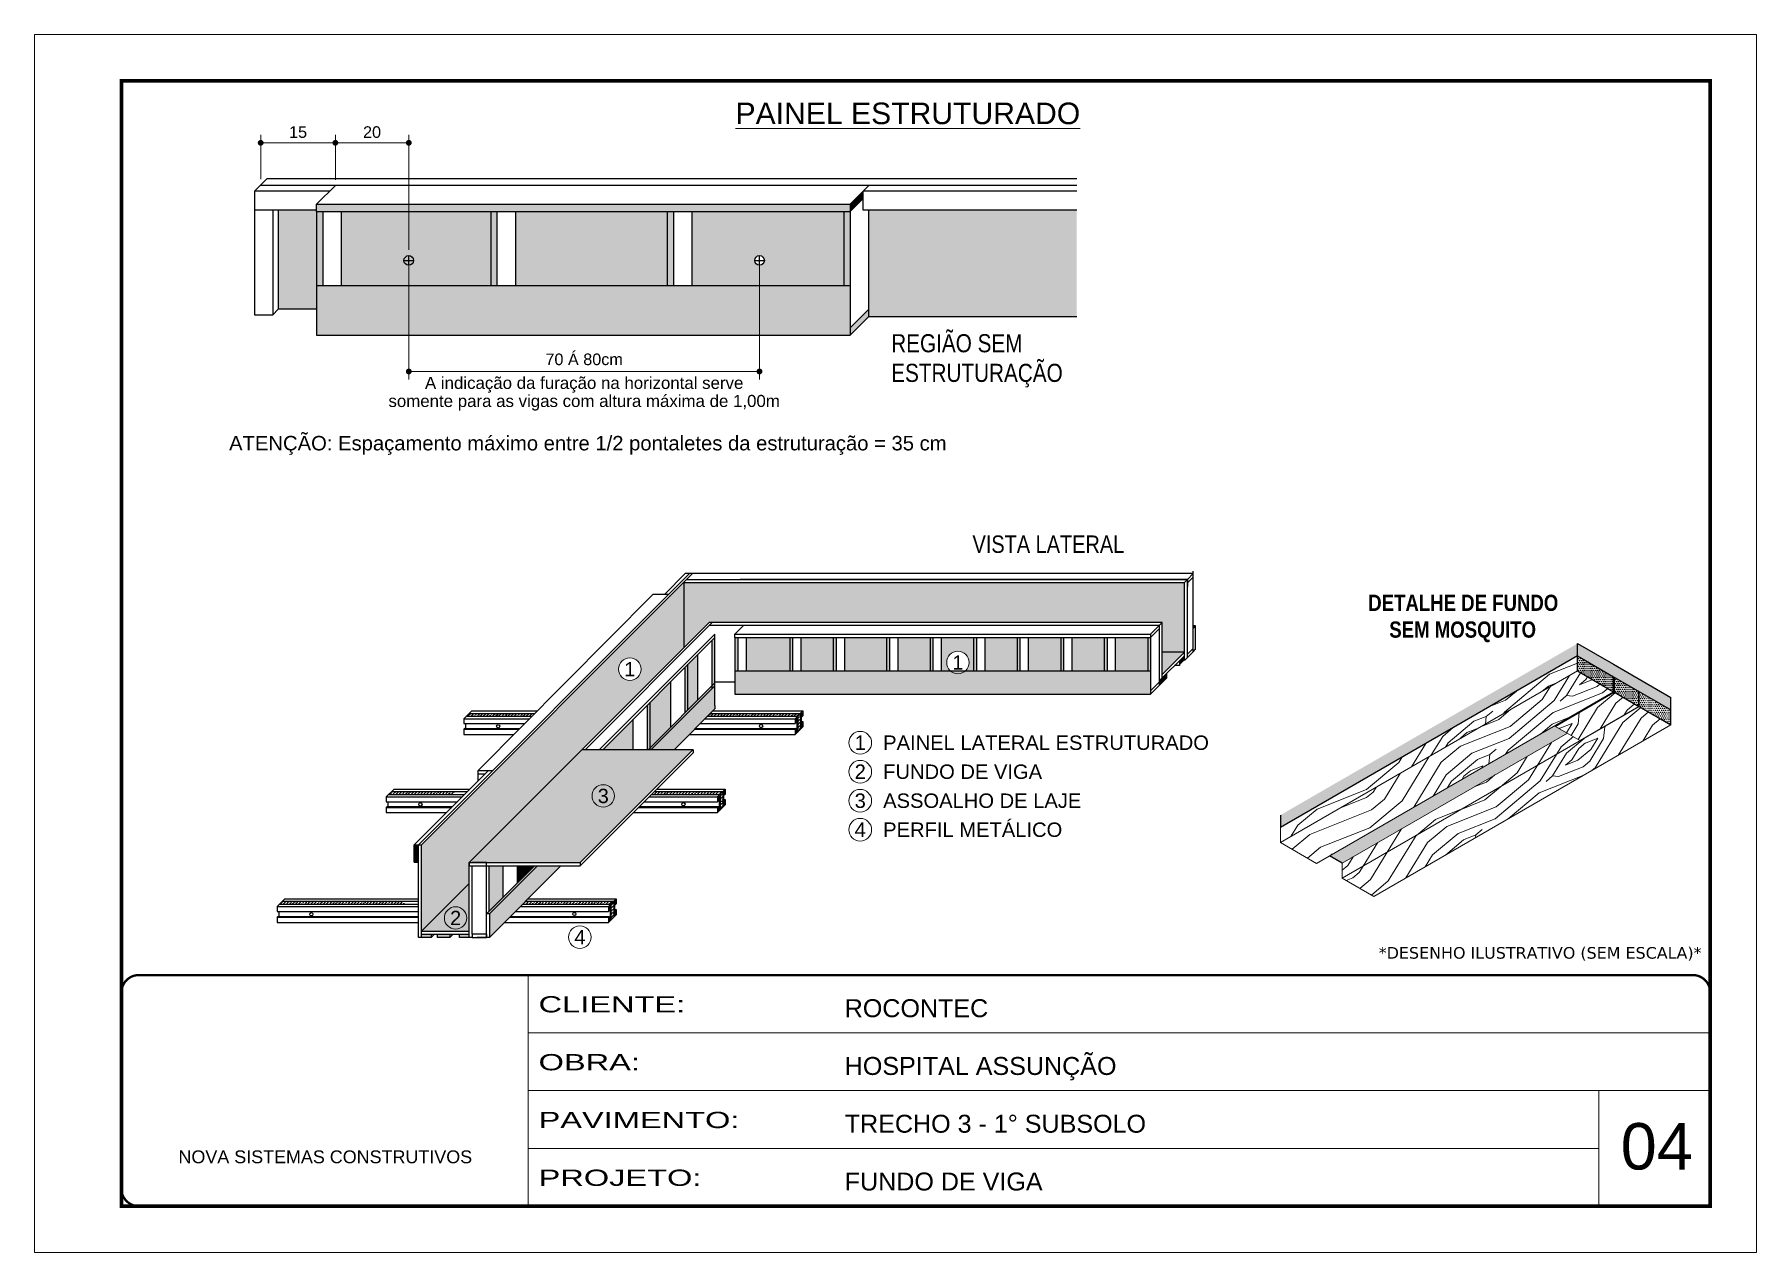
# Model space of a CAD drawing. Extents: x 2815 to 9069, y 548 to 5044.
# Drawn here: x 7570 to 9055, y 3994 to 5044 of the extents above; entities that cross this region are included whole.
import ezdxf
from ezdxf.enums import TextEntityAlignment as Align

# ---------------------------------------------------------------- set-up
doc = ezdxf.new("R2010")
doc.units = 0
doc.linetypes.add('CONTINUO', pattern=[0])
doc.linetypes.add('DASHED', pattern=[0.75, 0.5, -0.25])
for name, color, linetype, lineweight in [('CARIMBO', 255, 'Continuous', 9), ('Demarcação 1', 251, 'Continuous', 9), ('Folhas', 255, 'Continuous', 9), ('fundo', 100, 'Continuous', 9), ('Madeira', 126, 'Continuous', 18), ('SARRAFO DE PRESSAO', 251, 'DASHED', 9)]:
    doc.layers.add(name, color=color, linetype=linetype, lineweight=lineweight)
for name, color, linetype in [('COTA', 241, 'Continuous'), ('HACHURA MADEIRAS', 1, 'Continuous'), ('material do compensado', 7, 'Continuous'), ('texto', 7, 'Continuous')]:
    doc.layers.add(name, color=color, linetype=linetype)
doc.layers.add('Demarcação 2', color=7, linetype='Continuous', lineweight=9, true_color=0xe0e0e0)
doc.styles.add('ARIAL', font='arial.ttf')
doc.styles.add('CESAR1', font='arial.ttf', dxfattribs={"oblique": 15})
doc.styles.add('ROMANC', font='techb___.ttf', dxfattribs={"height": 2.5})
doc.styles.get("Standard").update_dxf_attribs({"font": 'arial.ttf'})
doc.styles.add('stylellllll', font='verdana.ttf', dxfattribs={"height": 2})
doc.styles.add('Tecnologia', font='')
doc.styles.add('texto', font='ARIALN.TTF')
doc.styles.get('Tecnologia').set_extended_font_data('Forgotten Futurist')
doc.dimstyles.new('1x', dxfattribs={"dimtxt": 10, "dimasz": 5, "dimexe": 7, "dimexo": 5, "dimgap": 4, "dimtad": 1, "dimdec": 1, "dimdsep": 46, "dimtxsty": 'Standard', "dimblk": 'DOT', "dimcen": 0.09, "dimclrd": 4, "dimclre": 4, "dimclrt": 2, "dimadec": 0, "dimazin": 2, "dimtfac": 1, "dimtdec": 1, "dimtmove": 0, "dimatfit": 3, "dimldrblk": 'DOT', "dimfxl": 1, "dimtolj": 1, "dimtzin": 0, "dimlwd": 9, "dimlwe": 9, "dimarcsym": 0})
pattern_1 = [(45, (5362.9945, 52682.7973), (0.99436891, 3.64601934), [4.6875, -0.9375, 0, -0.9375])]
pattern_2 = [(355, (-40763.68, 1645.95), (111.07494, 93.20294), [5.12645, -97.40264]), (85, (-40719.7, 1678.12), (-93.20294, 111.07494), [10.2529, -92.27619]), (40, (-40741.02, 1669.7), (8.936, 102.13894), [7.24881, -21.74642, 7.24881, -14.497615, 50.751904, -43.50449]), (40, (-40769.234, 1641.29), (8.936, 102.13894), [7.24983, -14.49967, 7.24983, -115.99871]), (40, (-40732.59, 1648.38), (8.936, 102.13894), [7.24983, -137.7482]), (40, (-40722.825, 1642.376), (8.936, 102.13894), [7.24983, -137.7482]), (40, (-40737.25, 1653.93), (8.936, 102.13894), [7.24983, -137.7482]), (40, (-40741.91, 1659.484), (8.936, 102.13894), [14.49967, -130.49838]), (40, (-40709.675, 1733.854), (8.936, 102.13894), [14.49967, -130.49838]), (40, (-40751.68, 1665.485), (8.936, 102.13894), [28.99933, -115.99871]), (40, (-40756.34, 1671.04), (8.936, 102.13894), [28.99933, -115.99871]), (40, (-40687.27, 1695.87), (8.936, 102.13894), [28.99933, -115.99871]), (40, (-40760.55, 1681.7), (8.936, 102.13894), [21.7497, -123.24834]), (40, (-40779.64, 1698.81), (8.936, 102.13894), [21.7497, -123.24834]), (40, (-40770.32, 1687.7), (8.936, 102.13894), [21.7497, -123.24834]), (40, (-40701.25, 1712.53), (8.936, 102.13894), [36.24951, -108.74853]), (40, (-40711.016, 1718.53), (8.936, 102.13894), [36.24951, -108.74853]), (40, (-40703.036, 1692.105), (8.936, 102.13894), [50.74931, -94.24873]), (21.56505, (-40752.573, 1655.27), (102.138945, -8.936), [11.4631, -217.79893]), (21.56505, (-40729.464, 1684.125), (102.138945, -8.936), [11.4631, -217.79893]), (21.56505, (-40735.465, 1674.36), (102.138945, -8.936), [11.4631, -217.79893]), (21.56505, (-40758.573, 1645.504), (102.138945, -8.936), [22.9262, -206.33583]), (21.56505, (-40734.124, 1689.68), (102.138945, -8.936), [34.3893, -194.87273]), (21.56505, (-40743.89, 1695.68), (102.138945, -8.936), [45.8524, -183.40963]), (21.56505, (-40753.66, 1701.68), (102.138945, -8.936), [45.8524, -183.40963]), (21.56505, (-40766.3, 1733.66), (102.138945, -8.936), [45.8524, -183.40963]), (21.56505, (-40767.19, 1723.45), (102.138945, -8.936), [57.3155, -171.94653]), (21.56505, (-40762.98, 1712.788), (102.138945, -8.936), [57.3155, -171.94653]), (58.43495, (-40730.804, 1668.804), (8.936, 102.138945), [11.4631, -217.79893]), (58.43495, (-40747.02, 1659.93), (8.936, 102.138945), [11.4631, -217.79893]), (58.43495, (-40763.68, 1645.95), (8.936, 102.138945), [22.9262, -206.33583]), (58.43495, (-40731.7, 1658.59), (8.936, 102.138945), [22.9262, -206.33583]), (58.43495, (-40774.34, 1641.737), (8.936, 102.138945), [34.3893, -194.87273]), (58.43495, (-40784.555, 1642.63), (8.936, 102.138945), [45.8524, -183.40963]), (58.43495, (-40692.183, 1639.695), (8.936, 102.138945), [45.8524, -183.40963]), (58.43495, (-40727.04, 1653.037), (8.936, 102.138945), [45.8524, -183.40963]), (58.43495, (-40707.504, 1641.036), (8.936, 102.138945), [57.3155, -171.94653]), (58.43495, (-40717.27, 1647.036), (8.936, 102.138945), [57.3155, -171.94653])]
pattern_3 = [(0, (-29871.163, -6108.001), (0.82275303, 1.645506056), [0, -1.645506056])]

msp = doc.modelspace()

# ---------------------------------------------------------------- texts
at = {"style": 'stylellllll'}
msp.add_text('*DESENHO ILUSTRATIVO (SEM ESCALA)*', height=10, dxfattribs=at).set_placement((9008.07, 4246.84), align=Align.RIGHT)
at = {"layer": 'CARIMBO', "linetype": 'Continuous', "ltscale": 2, "style": 'ARIAL'}
msp.add_text('%%UPAINEL ESTRUTURADO', height=18.59, dxfattribs=at).set_placement((8323.65, 4966.18), align=Align.CENTER)
at = {"layer": 'CARIMBO', "linetype": 'Continuous', "ltscale": 2, "style": 'texto'}
for s, height, p in [('REGIÃO SEM', 15.6, (8309.31, 4769.55)), ('ESTRUTURAÇÃO', 15.6, (8309.31, 4743.99)), ('VISTA LATERAL', 15, (8379.41, 4596.62))]:
    msp.add_text(s, height=height, dxfattribs=at).set_placement(p)
at = {"layer": 'CARIMBO', "color": 2, "style": 'ARIAL'}
for s, height, p in [('A indicação da furação na horizontal serve', 10.4, (8044.51, 4743.17)), ('somente para as vigas com altura máxima de 1,00m', 10.4, (8044.51, 4727.57)), ('ATENÇÃO: Espaçamento máximo entre 1/2 pontaletes da estruturação = 35 cm  ', 12.48, (8052.53, 4691.2))]:
    msp.add_text(s, height=height, dxfattribs=at).set_placement(p, align=Align.MIDDLE_CENTER)
at = {"layer": 'CARIMBO', "style": 'ARIAL'}
for s, height, p in [('1', 12.32, (8083.86, 4496.43)), ('1', 12.32, (8366.8, 4502.1)), ('1', 12.44, (8282.59, 4433)), ('2', 12.44, (8282.59, 4408)), ('3', 12.32, (8061, 4387.11)), ('3', 12.44, (8282.59, 4383)), ('4', 12.44, (8282.59, 4358)), ('2', 12.32, (7933.67, 4281.9)), ('4', 12.32, (8040.82, 4265.34))]:
    msp.add_text(s, height=height, dxfattribs=at).set_placement(p, align=Align.MIDDLE_CENTER)
at = {"layer": 'CARIMBO', "style": 'CESAR1'}
for s, p in [('PAINEL LATERAL ESTRUTURADO', (8302.36, 4433)), ('FUNDO DE VIGA', (8302.36, 4408)), ('ASSOALHO DE LAJE', (8302.36, 4383)), ('PERFIL METÁLICO', (8302.36, 4358))]:
    msp.add_text(s, height=12.436, dxfattribs=at).set_placement(p, align=Align.MIDDLE_LEFT)
at = {"layer": 'CARIMBO', "style": 'ARIAL'}
msp.add_text('04', height=40, dxfattribs=at).set_placement((8938.35, 4065.08))
at = {"layer": 'texto', "style": 'ROMANC'}
for s, p in [('DETALHE DE FUNDO ', (8804.8, 4553.58)), ('SEM MOSQUITO', (8802.06, 4530.53))]:
    msp.add_text(s, height=14, dxfattribs=at).set_placement(p, align=Align.MIDDLE_CENTER)

# ---------------------------------------------------------------- blocks, each defined once
blk = doc.blocks.new('9999999999')
at = {"color": 30, "linetype": 'CONTINUO'}
for p, q in [((98564.6, 34230.2), (98564.6, 34429.4)), ((98564.6, 34379.6), (99584, 34379.6)), ((98564.6, 34329.8), (99488, 34329.8)), ((99584, 34329.8), (99488, 34329.8)), ((99488, 34329.8), (99488, 34230.2)), ((98564.6, 34280), (99488, 34280))]:
    blk.add_line(p, q, dxfattribs=at)
at = {"color": 30, "linetype": 'CONTINUO', "const_width": 2}
blk.add_lwpolyline([(99584, 34230.2), (99584, 34414.4, 0.414214), (99569, 34429.4), (98229, 34429.4, 0.414214), (98214, 34414.4), (98214, 34245.2, 0.414214), (98229, 34230.2), (99584, 34230.2)], format="xyb", dxfattribs=at)
at = {"layer": 'Folhas'}
blk.add_lwpolyline([(98139, 34190.2), (99624, 34190.2), (99624, 35240.2), (98139, 35240.2)], close=True, dxfattribs=at)
at = {"layer": 'Folhas', "color": 30, "const_width": 3}
blk.add_lwpolyline([(98214, 34230.2), (99584, 34230.2), (99584, 35200.2), (98214, 35200.2)], close=True, dxfattribs=at)
at = {"color": 7, "linetype": 'Continuous', "ltscale": 5, "style": 'ARIAL'}
for s, height, p in [('ROCONTEC', 15.48, (98837.7, 34393.1)), ('HOSPITAL ASSUNÇÃO', 15.483, (98837.7, 34343.3)), ('TRECHO 3 - 1° SUBSOLO', 15.483, (98837.7, 34293.5)), ('NOVA SISTEMAS CONSTRUTIVOS', 11.059, (98263.2, 34267.2)), ('FUNDO DE VIGA', 15.483, (98837.7, 34243.7))]:
    blk.add_text(s, height=height, dxfattribs=at).set_placement(p)
at = {"layer": 'Folhas', "color": 7, "style": 'Tecnologia', "width": 1.5}
for s, p in [('CLIENTE:', (98573.7, 34397.2)), ('OBRA:', (98573.7, 34347.3)), ('PAVIMENTO:', (98573.7, 34297.5)), ('PROJETO:', (98573.7, 34247.7))]:
    blk.add_text(s, height=14, dxfattribs=at).set_placement(p)
blk = doc.blocks.new('_Dot')
at = {"color": 0, "linetype": 'ByBlock', "lineweight": -2}
blk.add_line((-0.5, 0), (-1, 0), dxfattribs=at)
at = {"color": 0, "linetype": 'ByBlock', "const_width": 0.5}
blk.add_lwpolyline([(-0.25, 0, 1), (0.25, 0, 1)], format="xyb", close=True, dxfattribs=at)
blk = doc.blocks.new('*D156')
at = {"layer": 'COTA', "color": 4, "lineweight": 9, "transparency": 16777216}
for p, q in [((7765.6, 4918.7), (7765.6, 4957.1)), ((7770.6, 4950.1), (7825, 4950.1)), ((7830, 4918.3), (7830, 4957.1))]:
    blk.add_line(p, q, dxfattribs=at)
at = {"layer": 'Defpoints', "color": 0, "transparency": 16777216}
for p in [(7830, 4950.1), (7765.6, 4913.7), (7830, 4913.3)]:
    blk.add_point(p, dxfattribs=at)
at = {"layer": 'COTA', "color": 4, "lineweight": 9, "transparency": 16777216, "xscale": 5, "yscale": 5, "zscale": 5, "rotation": 180}
blk.add_blockref('_Dot', (7765.6, 4950.1), dxfattribs=at)
at = {"layer": 'COTA', "color": 4, "lineweight": 9, "transparency": 16777216, "xscale": 5, "yscale": 5, "zscale": 5}
blk.add_blockref('_Dot', (7830, 4950.1), dxfattribs=at)
at = {"layer": 'COTA', "color": 2, "transparency": 16777216, "insert": (7797.8, 4959.3), "char_height": 10, "attachment_point": 5}
blk.add_mtext('\\A1;15', dxfattribs=at)
blk = doc.blocks.new('*D157')
at = {"layer": 'COTA', "color": 4, "lineweight": 9, "transparency": 16777216}
for p, q in [((7830, 4918.3), (7830, 4957.1)), ((7835, 4950.1), (7888.3, 4950.1)), ((7893.3, 4857.9), (7893.3, 4957.1))]:
    blk.add_line(p, q, dxfattribs=at)
at = {"layer": 'Defpoints', "color": 0, "transparency": 16777216}
for p in [(7893.3, 4950.1), (7830, 4913.3), (7893.3, 4852.9)]:
    blk.add_point(p, dxfattribs=at)
at = {"layer": 'COTA', "color": 4, "lineweight": 9, "transparency": 16777216, "xscale": 5, "yscale": 5, "zscale": 5, "rotation": 180}
blk.add_blockref('_Dot', (7830, 4950.1), dxfattribs=at)
at = {"layer": 'COTA', "color": 4, "lineweight": 9, "transparency": 16777216, "xscale": 5, "yscale": 5, "zscale": 5}
blk.add_blockref('_Dot', (7893.3, 4950.1), dxfattribs=at)
at = {"layer": 'COTA', "color": 2, "transparency": 16777216, "insert": (7861.6, 4959.3), "char_height": 10, "attachment_point": 5}
blk.add_mtext('\\A1;20', dxfattribs=at)
blk = doc.blocks.new('*D158')
at = {"layer": 'COTA', "color": 4, "lineweight": 9, "transparency": 16777216}
for p, q in [((7893.3, 4847.9), (7893.3, 4746)), ((8195.7, 4847.9), (8195.7, 4746)), ((7898.3, 4753), (8190.7, 4753))]:
    blk.add_line(p, q, dxfattribs=at)
at = {"layer": 'Defpoints', "color": 0, "transparency": 16777216}
for p in [(7893.3, 4852.9), (8195.7, 4852.9), (8195.7, 4753)]:
    blk.add_point(p, dxfattribs=at)
at = {"layer": 'COTA', "color": 4, "lineweight": 9, "transparency": 16777216, "xscale": 5, "yscale": 5, "zscale": 5, "rotation": 180}
blk.add_blockref('_Dot', (7893.3, 4753), dxfattribs=at)
at = {"layer": 'COTA', "color": 4, "lineweight": 9, "transparency": 16777216, "xscale": 5, "yscale": 5, "zscale": 5}
blk.add_blockref('_Dot', (8195.7, 4753), dxfattribs=at)
at = {"layer": 'COTA', "color": 2, "transparency": 16777216, "insert": (8044.5, 4763.4), "char_height": 10, "attachment_point": 5}
blk.add_mtext('\\A1;70 Á 80cm', dxfattribs=at)

# ---------------------------------------------------------------- dimensions: what is measured, and where the dimension line sits
at = {"layer": 'COTA'}
for base, p1, p2, text, picture, middle in [((7830, 4950.14), (7765.57, 4913.72), (7830, 4913.34), '15', '*D156', (7797.79, 4959.25)), ((7893.28, 4950.14), (7830, 4913.34), (7893.28, 4852.88), '20', '*D157', (7861.64, 4959.25)), ((8195.74, 4753.04), (7893.28, 4852.88), (8195.74, 4852.87), '70 Á 80cm', '*D158', (8044.51, 4763.39))]:
    dim = msp.add_linear_dim(base=base, p1=p1, p2=p2, text=text, dimstyle='1x', dxfattribs=at)
    dim.commit()
    dim.dimension.update_dxf_attribs({"geometry": picture, "text_midpoint": middle})

# ---------------------------------------------------------------- hatches: boundary and pattern name
for points in [[(8285.18, 4902.13), (8285.18, 4908.5), (8273.83, 4897.25), (8273.83, 4890.87)], [(8116.23, 4827.16), (8121.56, 4827.16), (8121.56, 4890.87), (8116.23, 4890.87)], [(8562.09, 4503.81), (8562.09, 4508.01), (8557.86, 4503.81), (8557.86, 4499.62)], [(8546.92, 4492.97), (8540.94, 4487.03), (8540.94, 4482.84), (8546.92, 4488.77)], [(7901.7, 4344.99), (7898.03, 4344.99), (7898.03, 4330.13), (7901.7, 4330.13)]]:
    msp.add_hatch(color=256).paths.add_polyline_path(points)
at = {"linetype": 'ByBlock', "ltscale": 2}
for points in [[(7813.67, 4827.16), (7818.99, 4827.16), (7818.99, 4890.76), (7813.67, 4890.76)], [(8273.83, 4897.25), (7813.78, 4897.25), (7813.78, 4890.87), (8273.83, 4890.87)], [(7963.85, 4827.16), (7969.17, 4827.16), (7969.17, 4890.76), (7963.85, 4890.76)], [(8571.72, 4533.61), (8569.7, 4533.61), (8569.7, 4531.37)], [(8154.8, 4479.67), (8157.15, 4482.02), (8157.15, 4523.46), (8154.8, 4521.11)], [(8174.45, 4494.9), (8176.89, 4494.9), (8176.89, 4523.62), (8174.45, 4523.62)], [(8221.73, 4494.9), (8224.16, 4494.9), (8224.16, 4523.62), (8221.73, 4523.62)], [(8259.26, 4494.9), (8261.7, 4494.9), (8261.7, 4523.62), (8259.26, 4523.62)], [(8305.19, 4494.9), (8307.63, 4494.9), (8307.63, 4523.62), (8305.19, 4523.62)], [(8342.73, 4494.9), (8345.16, 4494.9), (8345.16, 4523.62), (8342.73, 4523.62)], [(8380.26, 4494.9), (8382.7, 4494.9), (8382.7, 4523.62), (8380.26, 4523.62)], [(8417.79, 4494.9), (8420.23, 4494.9), (8420.23, 4523.62), (8417.79, 4523.62)], [(8455.33, 4494.9), (8457.76, 4494.9), (8457.76, 4523.62), (8455.33, 4523.62)], [(8492.86, 4494.9), (8495.3, 4494.9), (8495.3, 4523.62), (8492.86, 4523.62)], [(8530.39, 4494.9), (8532.83, 4494.9), (8532.83, 4523.62), (8530.39, 4523.62)], [(8131.46, 4458.8), (8133.81, 4461.16), (8133.81, 4500.45), (8131.46, 4498.1)], [(8154.91, 4479.77), (8154.91, 4482.25), (8101.51, 4428.85), (8101.51, 4426.97), (8102.1, 4426.97)], [(8101.4, 4467.71), (8099.05, 4465.36), (8099.05, 4426.86), (8101.4, 4426.86)], [(8004.24, 4326.84), (8001.67, 4326.84), (7960.22, 4285.38), (7962.78, 4285.38)], [(7987.03, 4312.19), (7989.38, 4314.55), (7989.38, 4326.73), (7987.03, 4326.73)]]:
    msp.add_hatch(color=256, dxfattribs=at).paths.add_polyline_path(points)
h = msp.add_hatch(color=256)
h.paths.add_polyline_path([(8273.83, 4790.62), (8273.83, 4784.24), (8290.06, 4800.33), (8290.06, 4806.71)])
h.paths.add_polyline_path([(8268.51, 4827.16), (8273.83, 4827.16), (8273.83, 4890.87), (8268.51, 4890.87)])
at = {"linetype": 'Continuous', "ltscale": 1.5}
h = msp.add_hatch(dxfattribs=at)
h.set_pattern_fill('ANSI36', color=256, scale=15, style=0)
h.set_pattern_definition(pattern_1)
h.paths.add_polyline_path([(7945.46, 4458.29), (7942.96, 4455.78), (7999.52, 4455.78), (8002.01, 4458.29)])
h = msp.add_hatch(dxfattribs=at)
h.set_pattern_fill('ANSI36', color=256, scale=15, style=0)
h.set_pattern_definition(pattern_1)
h.paths.add_polyline_path([(8231.15, 4458.29), (8153.42, 4458.29), (8150.91, 4455.78), (8228.65, 4455.78)])
h.paths.add_polyline_path([(8231.15, 4458.29), (8228.65, 4455.78), (8228.65, 4442.17), (8231.15, 4444.67)])
h = msp.add_hatch(dxfattribs=at)
h.set_pattern_fill('ANSI36', color=256, scale=15, style=0)
h.set_pattern_definition(pattern_1)
h.paths.add_polyline_path([(7878.48, 4390.92), (7875.98, 4388.41), (7932.54, 4388.41), (7935.03, 4390.92)])
h = msp.add_hatch(dxfattribs=at)
h.set_pattern_fill('ANSI36', color=256, scale=15, style=0)
h.set_pattern_definition(pattern_1)
h.paths.add_polyline_path([(8164.17, 4390.92), (8161.67, 4388.41), (8161.67, 4374.8), (8164.17, 4377.3)])
h.paths.add_polyline_path([(8105.17, 4390.92), (8102.66, 4388.41), (8161.67, 4388.41), (8164.17, 4390.92)])
h = msp.add_hatch(dxfattribs=at)
h.set_pattern_fill('ANSI36', color=256, scale=15, style=0)
h.set_pattern_definition(pattern_1)
h.paths.add_polyline_path([(7784.41, 4296.29), (7781.9, 4293.79), (7889.38, 4293.79), (7889.38, 4296.29)])
h = msp.add_hatch(dxfattribs=at)
h.set_pattern_fill('ANSI36', color=256, scale=15, style=0)
h.set_pattern_definition(pattern_1)
h.paths.add_polyline_path([(8070.1, 4296.29), (8067.59, 4293.79), (8067.59, 4280.18), (8070.1, 4282.68)])
h.paths.add_polyline_path([(7994, 4296.29), (7991.49, 4293.79), (8067.59, 4293.79), (8070.1, 4296.29)])
at = {"linetype": 'ByBlock', "ltscale": 2}
h = msp.add_hatch(color=256, dxfattribs=at)
h.paths.add_polyline_path([(7912.48, 4268), (7904.26, 4268), (7904.26, 4265.08), (7912.48, 4265.08)])
h.paths.add_polyline_path([(7928.78, 4268), (7917.99, 4268), (7917.99, 4265.08), (7928.78, 4265.08)])
h.paths.add_polyline_path([(7945.33, 4268), (7937.11, 4268), (7937.11, 4265.08), (7945.33, 4265.08)])
at = {"layer": 'Demarcação 1'}
h = msp.add_hatch(color=256, dxfattribs=at)
h.paths.add_polyline_path([(7923.99, 4281.9, 1), (7943.35, 4281.9, 1)], flags=17)
h.paths.add_polyline_path([(7945.33, 4329.6), (8130.37, 4514.64), (8130.37, 4571.11), (8130.37, 4571.11), (7904.26, 4345), (7904.26, 4270.57), (7945.33, 4311.63)])
h.paths.add_polyline_path([(8074.19, 4496.43, -1), (8093.54, 4496.43, -1)], flags=16)
h.paths.add_polyline_path([(7925.79, 4272.65), (7941.55, 4272.65), (7941.55, 4291.2), (7925.79, 4291.2)], flags=24)
h.paths.add_polyline_path([(8075.99, 4487.18), (8091.74, 4487.18), (8091.74, 4505.74), (8075.99, 4505.74)], flags=24)
for points in [[(8130.37, 4514.64), (8152.31, 4536.58), (8542.87, 4536.58), (8542.87, 4510.95), (8562.09, 4510.95), (8562.09, 4571.11), (8130.37, 4571.11)], [(8542.87, 4510.95), (8542.87, 4491.9), (8562.09, 4510.95)]]:
    msp.add_hatch(color=256, dxfattribs=at).paths.add_polyline_path(points)
h = msp.add_hatch(color=256, dxfattribs=at)
h.paths.add_polyline_path([(7904.26, 4270.57), (7945.33, 4270.57), (7945.33, 4311.63)])
h.paths.add_polyline_path([(7923.99, 4281.9, -1), (7943.35, 4281.9, -1)], flags=16)
h.paths.add_polyline_path([(7925.79, 4272.65), (7941.55, 4272.65), (7941.55, 4291.2), (7925.79, 4291.2)], flags=24)
at = {"layer": 'Demarcação 2'}
for points in [[(7813.78, 4890.87), (7813.78, 4890.87), (7813.78, 4890.87), (7813.78, 4891.93), (7780.78, 4891.93), (7780.78, 4806.71), (7813.78, 4806.71)], [(7835.33, 4827.16), (7963.96, 4827.16), (7963.96, 4890.87), (7835.33, 4890.87)], [(7985.51, 4827.16), (8116.23, 4827.16), (8116.23, 4890.87), (7985.51, 4890.87)], [(8290.06, 4891.93), (8290.06, 4800.33), (8469.34, 4800.33), (8469.34, 4891.93)], [(8273.83, 4827.16), (7813.78, 4827.16), (7813.78, 4790.62), (7813.78, 4784.24), (8273.83, 4784.24)], [(8184.42, 4494.9), (8221.83, 4494.9), (8221.83, 4523.72), (8184.42, 4523.72)], [(8231.7, 4494.9), (8259.37, 4494.9), (8259.37, 4523.72), (8231.7, 4523.72)], [(8269.23, 4494.9), (8305.3, 4494.9), (8305.3, 4523.72), (8269.23, 4523.72)], [(8315.17, 4494.9), (8342.83, 4494.9), (8342.83, 4523.72), (8315.17, 4523.72)], [(8390.23, 4494.9), (8417.9, 4494.9), (8417.9, 4523.72), (8390.23, 4523.72)], [(8427.77, 4494.9), (8455.43, 4494.9), (8455.43, 4523.72), (8427.77, 4523.72)], [(8465.3, 4494.9), (8492.97, 4494.9), (8492.97, 4523.72), (8465.3, 4523.72)], [(8502.83, 4494.9), (8530.5, 4494.9), (8530.5, 4523.72), (8502.83, 4523.72)], [(8133.92, 4461.26), (8142.59, 4469.93), (8142.59, 4508.89), (8133.92, 4500.23)], [(8101.51, 4428.85), (8119.25, 4446.59), (8119.25, 4485.55), (8101.51, 4467.82)], [(8532.94, 4494.9), (8373.27, 4494.9, -0.3830345), (8360.34, 4494.9), (8174.56, 4494.9), (8174.56, 4474.9), (8532.94, 4474.9)], [(8157.26, 4465.04), (8157.26, 4482.12), (8102.1, 4426.97), (8122.1, 4426.97), (8157.25, 4462.12)], [(8060.66, 4426.97), (8086.84, 4426.97), (8086.84, 4453.14)], [(7962.57, 4287.73), (7974.81, 4299.98), (7974.81, 4326.84), (7962.57, 4326.84)], [(8024.54, 4326.84), (8019.05, 4326.84), (8004.24, 4326.84), (7962.78, 4285.38), (7962.78, 4265.08)], [(7989.49, 4314.65), (8001.67, 4326.84), (7989.49, 4326.84)]]:
    msp.add_hatch(color=256, dxfattribs=at).paths.add_polyline_path(points)
h = msp.add_hatch(color=256, dxfattribs=at)
h.paths.add_polyline_path([(8191.56, 4848.69, -1), (8199.92, 4848.69, -1)], flags=16)
h.paths.add_polyline_path([(8137.78, 4827.16), (8268.51, 4827.16), (8268.51, 4890.87), (8137.78, 4890.87)])
h = msp.add_hatch(color=256, dxfattribs=at)
h.paths.add_polyline_path([(8376.48, 4502.1, -1), (8357.13, 4502.1, -1)], flags=16)
h.paths.add_polyline_path([(8358.93, 4492.85), (8374.68, 4492.85), (8374.68, 4511.41), (8358.93, 4511.41)], flags=24)
h.paths.add_polyline_path([(8352.7, 4494.9), (8380.37, 4494.9), (8380.37, 4523.72), (8352.7, 4523.72)])
h = msp.add_hatch(color=256, dxfattribs=at)
h.paths.add_polyline_path([(7945.33, 4329.6), (7947.9, 4329.6), (7960.22, 4329.6), (8040.97, 4329.6), (8138.33, 4426.97), (8042.69, 4426.97)])
h.paths.add_polyline_path([(8053.07, 4377.59), (8068.93, 4377.59), (8068.93, 4396.47), (8053.07, 4396.47)], flags=24)
at = {"layer": 'fundo'}
h = msp.add_hatch(color=252, dxfattribs=at)
h.dxf.hatch_style = 1
h.paths.add_polyline_path([(8644.98, 4370.62), (8644.98, 4359.96), (8901.13, 4507.85), (8901.13, 4518.51)])
h = msp.add_hatch(color=252, dxfattribs=at)
h.dxf.hatch_style = 1
h.paths.add_polyline_path([(8932.21, 4500.56), (8901.13, 4518.51), (8901.13, 4507.85), (8932.21, 4489.91), (8981.54, 4461.42), (8981.54, 4472.08)])
h = msp.add_hatch(color=252, dxfattribs=at)
h.dxf.hatch_style = 1
h.paths.add_polyline_path([(8892.5, 4441.11), (8882.13, 4447.1), (8882.13, 4447.97), (8687.34, 4335.51), (8698.26, 4329.21)])
at = {"layer": 'HACHURA MADEIRAS'}
h = msp.add_hatch(dxfattribs=at)
h.set_pattern_fill('DOTS', scale=1.036539)
h.set_pattern_definition(pattern_3)
h.paths.add_polyline_path([(8932.21, 4476.88), (8932.21, 4489.91), (8901.13, 4507.85), (8901.13, 4494.83)])
h = msp.add_hatch(dxfattribs=at)
h.set_pattern_fill('DOTS', scale=1.036539)
h.set_pattern_definition(pattern_3)
h.paths.add_polyline_path([(8932.96, 4489.47), (8932.96, 4476.45), (8954.1, 4464.24), (8954.1, 4477.26)])
h = msp.add_hatch(dxfattribs=at)
h.set_pattern_fill('DOTS', scale=1.036539)
h.set_pattern_definition(pattern_3)
h.paths.add_polyline_path([(8954.4, 4477.09), (8954.4, 4464.07), (8981.54, 4448.4), (8981.54, 4461.42)])
at = {"layer": 'Madeira'}
h = msp.add_hatch(dxfattribs=at)
h.set_pattern_fill('PATRON00077', color=256, scale=102.529099, angle=355, pattern_type=2)
h.set_pattern_definition(pattern_2)
h.paths.add_polyline_path([(8644.98, 4359.96), (8644.98, 4346.94), (8901.13, 4494.83), (8901.13, 4507.85)])
h = msp.add_hatch(dxfattribs=at)
h.set_pattern_fill('PATRON00077', color=256, scale=102.529099, angle=355, pattern_type=2)
h.set_pattern_definition([(355, (-9661.16, -67594.62), (111.07494, 93.20294), [5.12645, -97.40264]), (85, (-9617.18, -67562.44), (-93.20294, 111.07494), [10.25291, -92.27619]), (40, (-9638.5, -67570.87), (8.936, 102.138945), [7.248807, -21.74642, 7.248807, -14.497615, 50.751904, -43.504487]), (40, (-9666.716, -67599.28), (8.936, 102.138945), [7.24983, -14.499665, 7.24983, -115.99871]), (40, (-9630.074, -67592.19), (8.936, 102.138945), [7.24983, -137.74821]), (40, (-9620.31, -67598.194), (8.936, 102.138945), [7.24983, -137.74821]), (40, (-9634.734, -67586.64), (8.936, 102.138945), [7.24983, -137.74821]), (40, (-9639.394, -67581.086), (8.936, 102.138945), [14.49967, -130.49838]), (40, (-9607.16, -67506.715), (8.936, 102.138945), [14.49967, -130.49838]), (40, (-9649.16, -67575.085), (8.936, 102.138945), [28.99933, -115.99871]), (40, (-9653.82, -67569.53), (8.936, 102.138945), [28.99933, -115.99871]), (40, (-9584.75, -67544.7), (8.936, 102.138945), [28.99933, -115.99871]), (40, (-9658.035, -67558.87), (8.936, 102.138945), [21.7497, -123.24834]), (40, (-9677.12, -67541.76), (8.936, 102.138945), [21.7497, -123.24834]), (40, (-9667.8, -67552.87), (8.936, 102.138945), [21.7497, -123.24834]), (40, (-9598.73, -67528.04), (8.936, 102.138945), [36.24951, -108.74853]), (40, (-9608.5, -67522.036), (8.936, 102.138945), [36.24951, -108.74853]), (40, (-9600.52, -67548.465), (8.936, 102.138945), [50.74931, -94.24873]), (21.56505, (-9650.055, -67585.3), (102.138945, -8.936), [11.4631, -217.79893]), (21.56505, (-9626.946, -67556.444), (102.138945, -8.936), [11.4631, -217.79893]), (21.56505, (-9632.947, -67566.21), (102.138945, -8.936), [11.4631, -217.79893]), (21.56505, (-9656.055, -67595.066), (102.138945, -8.936), [22.9262, -206.33583]), (21.56505, (-9631.606, -67550.89), (102.138945, -8.936), [34.3893, -194.87273]), (21.56505, (-9641.373, -67544.89), (102.138945, -8.936), [45.8524, -183.40963]), (21.56505, (-9651.14, -67538.89), (102.138945, -8.936), [45.8524, -183.40963]), (21.56505, (-9663.78, -67506.908), (102.138945, -8.936), [45.8524, -183.40963]), (21.56505, (-9664.674, -67517.12), (102.138945, -8.936), [57.31551, -171.94653]), (21.56505, (-9660.46, -67527.78), (102.138945, -8.936), [57.31551, -171.94653]), (58.43495, (-9628.286, -67571.765), (8.936, 102.138945), [11.4631, -217.79893]), (58.43495, (-9644.5, -67580.64), (8.936, 102.138945), [11.4631, -217.79893]), (58.43495, (-9661.16, -67594.62), (8.936, 102.138945), [22.9262, -206.33583]), (58.43495, (-9629.18, -67581.98), (8.936, 102.138945), [22.9262, -206.33583]), (58.43495, (-9671.823, -67598.833), (8.936, 102.138945), [34.3893, -194.87273]), (58.43495, (-9682.037, -67597.94), (8.936, 102.138945), [45.8524, -183.40963]), (58.43495, (-9589.665, -67600.874), (8.936, 102.138945), [45.8524, -183.40963]), (58.43495, (-9624.52, -67587.533), (8.936, 102.138945), [45.8524, -183.40963]), (58.43495, (-9604.986, -67599.534), (8.936, 102.138945), [57.31551, -171.94653]), (58.43495, (-9614.753, -67593.533), (8.936, 102.138945), [57.31551, -171.94653])])
h.paths.add_polyline_path([(8644.98, 4346.94), (8676.06, 4329), (8932.21, 4476.88), (8901.13, 4494.83)])
h = msp.add_hatch(dxfattribs=at)
h.set_pattern_fill('PATRON00077', color=256, scale=102.529099, angle=355, pattern_type=2)
h.set_pattern_definition([(355, (-40785.64, 1658.69), (111.07494, 93.20294), [5.12645, -97.40264]), (85, (-40741.66, 1690.86), (-93.20294, 111.07494), [10.2529, -92.27619]), (40, (-40762.98, 1682.44), (8.936, 102.13894), [7.24881, -21.74642, 7.24881, -14.497615, 50.751904, -43.50449]), (40, (-40791.2, 1654.03), (8.936, 102.13894), [7.24983, -14.49967, 7.24983, -115.99871]), (40, (-40754.556, 1661.116), (8.936, 102.13894), [7.24983, -137.7482]), (40, (-40744.79, 1655.115), (8.936, 102.13894), [7.24983, -137.7482]), (40, (-40759.216, 1666.67), (8.936, 102.13894), [7.24983, -137.7482]), (40, (-40763.876, 1672.22), (8.936, 102.13894), [14.49967, -130.49838]), (40, (-40731.64, 1746.594), (8.936, 102.13894), [14.49967, -130.49838]), (40, (-40773.64, 1678.224), (8.936, 102.13894), [28.99933, -115.99871]), (40, (-40778.3, 1683.78), (8.936, 102.13894), [28.99933, -115.99871]), (40, (-40709.23, 1708.61), (8.936, 102.13894), [28.99933, -115.99871]), (40, (-40782.52, 1694.44), (8.936, 102.13894), [21.7497, -123.24834]), (40, (-40801.604, 1711.55), (8.936, 102.13894), [21.7497, -123.24834]), (40, (-40792.284, 1700.44), (8.936, 102.13894), [21.7497, -123.24834]), (40, (-40723.21, 1725.27), (8.936, 102.13894), [36.24951, -108.74853]), (40, (-40732.98, 1731.27), (8.936, 102.13894), [36.24951, -108.74853]), (40, (-40725, 1704.845), (8.936, 102.13894), [50.74931, -94.24873]), (21.56505, (-40774.537, 1668.01), (102.138945, -8.936), [11.4631, -217.79893]), (21.56505, (-40751.43, 1696.865), (102.138945, -8.936), [11.4631, -217.79893]), (21.56505, (-40757.43, 1687.098), (102.138945, -8.936), [11.4631, -217.79893]), (21.56505, (-40780.537, 1658.243), (102.138945, -8.936), [22.9262, -206.33583]), (21.56505, (-40756.09, 1702.42), (102.138945, -8.936), [34.3893, -194.87273]), (21.56505, (-40765.855, 1708.42), (102.138945, -8.936), [45.8524, -183.40963]), (21.56505, (-40775.623, 1714.42), (102.138945, -8.936), [45.8524, -183.40963]), (21.56505, (-40788.263, 1746.4), (102.138945, -8.936), [45.8524, -183.40963]), (21.56505, (-40789.156, 1736.188), (102.138945, -8.936), [57.3155, -171.94653]), (21.56505, (-40784.943, 1725.527), (102.138945, -8.936), [57.3155, -171.94653]), (58.43495, (-40752.77, 1681.544), (8.936, 102.138945), [11.4631, -217.79893]), (58.43495, (-40768.983, 1672.67), (8.936, 102.138945), [11.4631, -217.79893]), (58.43495, (-40785.644, 1658.69), (8.936, 102.138945), [22.9262, -206.33583]), (58.43495, (-40753.66, 1671.33), (8.936, 102.138945), [22.9262, -206.33583]), (58.43495, (-40796.305, 1654.476), (8.936, 102.138945), [34.3893, -194.87273]), (58.43495, (-40806.52, 1655.37), (8.936, 102.138945), [45.8524, -183.40963]), (58.43495, (-40714.147, 1652.435), (8.936, 102.138945), [45.8524, -183.40963]), (58.43495, (-40749, 1665.776), (8.936, 102.138945), [45.8524, -183.40963]), (58.43495, (-40729.47, 1653.775), (8.936, 102.138945), [57.3155, -171.94653]), (58.43495, (-40739.235, 1659.776), (8.936, 102.138945), [57.3155, -171.94653])])
h.paths.add_polyline_path([(8903.27, 4434.89), (8954.1, 4464.24), (8932.44, 4476.81), (8882.13, 4447.1)])
h = msp.add_hatch(dxfattribs=at)
h.set_pattern_fill('PATRON00077', color=256, scale=102.529099, angle=355, pattern_type=2)
h.set_pattern_definition(pattern_2)
h.paths.add_polyline_path([(8725.41, 4300.52), (8981.54, 4448.4), (8954.4, 4464.07), (8698.35, 4316.24)])
h = msp.add_hatch(dxfattribs=at)
h.set_pattern_fill('PATRON00077', color=256, scale=102.529099, angle=355, pattern_type=2)
h.set_pattern_definition(pattern_2)
h.paths.add_polyline_path([(8903.63, 4434.68), (8892.35, 4441.19), (8698.19, 4329.17), (8698.26, 4316.18)])

# ---------------------------------------------------------------- linework, layer by layer
at = {"linetype": 'ByBlock', "ltscale": 2}
for p, q in [((7760.35, 4908.5), (7770.79, 4918.94)), ((7760.35, 4908.5), (7760.35, 4891.93)), ((7830, 4913.34), (7813.78, 4897.25)), ((8290.06, 4913.34), (8273.83, 4897.25)), ((8285.18, 4902.13), (8273.83, 4890.87)), ((8285.18, 4891.93), (8285.18, 4908.5)), ((7760.35, 4891.93), (7760.35, 4801.88)), ((7775.95, 4891.93), (7775.95, 4801.88)), ((7780.78, 4891.93), (7780.78, 4806.71)), ((7813.78, 4897.25), (8273.83, 4897.25)), ((7813.78, 4890.87), (7813.78, 4897.25)), ((7813.78, 4890.87), (7813.78, 4784.24)), ((7813.78, 4890.87), (7813.78, 4790.62)), ((7813.78, 4890.87), (8273.83, 4890.87)), ((7819.1, 4890.87), (7819.1, 4827.16)), ((7835.33, 4827.16), (7835.33, 4890.87)), ((7963.96, 4890.87), (7963.96, 4827.16)), ((7969.29, 4890.87), (7969.29, 4827.16)), ((7985.51, 4827.16), (7985.51, 4890.87)), ((8116.23, 4890.87), (8116.23, 4827.16)), ((8121.56, 4890.87), (8121.56, 4827.16)), ((8137.78, 4827.16), (8137.78, 4890.87)), ((8268.51, 4890.87), (8268.51, 4827.16)), ((8273.83, 4897.25), (8273.83, 4784.24)), ((8290.06, 4800.33), (8290.06, 4891.93)), ((7775.95, 4801.88), (7780.78, 4806.71)), ((7813.78, 4806.71), (7780.78, 4806.71)), ((7813.78, 4806.71), (7780.78, 4806.71)), ((8290.06, 4806.71), (8273.83, 4790.62)), ((8290.06, 4800.33), (8273.83, 4784.24)), ((8569.7, 4575.81), (8564.65, 4570.8)), ((8045.26, 4426.97), (8154.87, 4536.58)), ((8181.98, 4534.01), (8174.56, 4526.64)), ((8540.37, 4534.01), (8532.94, 4526.64)), ((8540.37, 4531.09), (8532.94, 4523.72)), ((8540.37, 4534.01), (8542.87, 4536.58)), ((8540.37, 4534.01), (8540.37, 4482.27)), ((8569.7, 4531.37), (8571.72, 4533.61)), ((8571.72, 4533.61), (8569.7, 4533.61)), ((8571.72, 4513.61), (8571.72, 4533.61)), ((8154.91, 4479.77), (8154.91, 4521.21)), ((8157.26, 4465.04), (8157.26, 4523.56)), ((8174.56, 4526.64), (8532.94, 4526.64)), ((8174.56, 4523.73), (8174.56, 4526.64)), ((8174.56, 4523.73), (8174.56, 4474.9)), ((8174.56, 4523.73), (8174.56, 4494.9)), ((8174.56, 4523.72), (8532.94, 4523.72)), ((8177, 4523.73), (8176.99, 4494.9)), ((8184.42, 4494.9), (8184.42, 4523.73)), ((8221.83, 4523.73), (8221.83, 4494.9)), ((8224.27, 4523.73), (8224.27, 4494.9)), ((8231.7, 4494.9), (8231.7, 4523.73)), ((8259.37, 4523.73), (8259.37, 4494.9)), ((8261.81, 4523.73), (8261.8, 4494.9)), ((8269.23, 4494.9), (8269.23, 4523.73)), ((8305.3, 4523.73), (8305.3, 4494.9)), ((8307.74, 4523.73), (8307.74, 4494.9)), ((8315.17, 4494.9), (8315.17, 4523.73)), ((8342.83, 4523.73), (8342.83, 4494.9)), ((8345.27, 4523.73), (8345.27, 4494.9)), ((8352.7, 4494.9), (8352.7, 4523.73)), ((8380.37, 4523.73), (8380.37, 4494.9)), ((8382.8, 4523.73), (8382.8, 4494.9)), ((8390.23, 4494.9), (8390.23, 4523.73)), ((8417.9, 4523.72), (8417.9, 4494.9)), ((8420.34, 4523.72), (8420.34, 4494.9)), ((8427.77, 4494.9), (8427.77, 4523.72)), ((8455.43, 4523.72), (8455.43, 4494.9)), ((8457.87, 4523.72), (8457.87, 4494.9)), ((8465.3, 4494.9), (8465.3, 4523.72)), ((8492.97, 4523.72), (8492.97, 4494.9)), ((8495.4, 4523.72), (8495.4, 4494.9)), ((8502.83, 4494.9), (8502.83, 4523.72)), ((8530.5, 4523.72), (8530.5, 4494.9)), ((8532.94, 4526.64), (8532.94, 4523.72)), ((8532.94, 4523.72), (8532.94, 4474.9)), ((8133.92, 4461.26), (8133.92, 4500.56)), ((8142.59, 4469.93), (8142.59, 4508.89)), ((8569.7, 4511.37), (8562.09, 4503.81)), ((8569.7, 4511.37), (8571.72, 4513.61)), ((8119.25, 4446.59), (8119.25, 4485.89)), ((8131.57, 4458.91), (8131.57, 4498.21)), ((8174.56, 4485.19), (8157.26, 4485.19)), ((8540.37, 4485.19), (8532.94, 4477.82)), ((8546.92, 4488.77), (8536.54, 4478.47)), ((8542.87, 4484.76), (8540.37, 4482.27)), ((8157.26, 4484.6), (8099.62, 4426.97)), ((8540.37, 4482.27), (8532.94, 4474.9)), ((7942.96, 4455.78), (7999.52, 4455.78)), ((7945.46, 4458.29), (8002.01, 4458.29)), ((7947.53, 4460.36), (8004.07, 4460.36)), ((8099.16, 4426.97), (8099.16, 4465.46)), ((8101.51, 4426.97), (8101.51, 4467.82)), ((8150.91, 4455.78), (8228.65, 4455.78)), ((8153.42, 4458.29), (8231.15, 4458.29)), ((8155.49, 4460.36), (8233.22, 4460.36)), ((8157.26, 4465.04), (8157.25, 4462.12)), ((8228.65, 4455.78), (8228.65, 4442.17)), ((8231.15, 4458.29), (8231.15, 4444.67)), ((8231.78, 4458), (8231.78, 4446.07)), ((8231.78, 4455.54), (8232.6, 4455.54)), ((8232.6, 4458.82), (8232.6, 4455.54)), ((7940.89, 4453.71), (7940.89, 4449.52)), ((7940.89, 4453.71), (7984.13, 4453.71)), ((7940.89, 4453.71), (7997.47, 4453.71)), ((7940.89, 4449.52), (7993.3, 4449.52)), ((7940.89, 4444.65), (7988.46, 4444.65)), ((7941.53, 4445.29), (7989.09, 4445.29)), ((7942.33, 4449.52), (7942.33, 4445.29)), ((8139.78, 4444.65), (8226.58, 4444.65)), ((8140.42, 4445.29), (8227.22, 4445.29)), ((8144.65, 4449.52), (8226.58, 4449.52)), ((8148.85, 4453.71), (8226.58, 4453.71)), ((8226.58, 4453.71), (8226.58, 4449.52)), ((8227.22, 4453.44), (8227.22, 4450.16)), ((8227.22, 4442.32), (8228.02, 4442.32)), ((8228.02, 4454.24), (8228.02, 4442.32)), ((8231.78, 4451.29), (8233.22, 4451.29)), ((8231.78, 4450.67), (8232.6, 4450.67)), ((8231.78, 4446.89), (8232.6, 4446.89)), ((8232.6, 4450.67), (8232.6, 4446.89)), ((7940.89, 4440.1), (7970.6, 4440.1)), ((7940.89, 4440.1), (7983.93, 4440.1)), ((8135.23, 4440.1), (8226.58, 4440.1)), ((8138.45, 4426.97), (8138.45, 4424.2)), ((7953.03, 4399.99), (7953.03, 4409.02)), ((7953.03, 4406.1), (7959.13, 4406.1)), ((7873.91, 4386.34), (7917.15, 4386.34)), ((7873.91, 4386.34), (7939.38, 4386.34)), ((7873.91, 4386.34), (7873.91, 4382.15)), ((7873.91, 4382.15), (7935.18, 4382.15)), ((7875.35, 4382.15), (7875.35, 4377.92)), ((7875.98, 4388.41), (7941.44, 4388.41)), ((7878.48, 4390.92), (7943.95, 4390.92)), ((7880.55, 4392.99), (7946.02, 4392.99)), ((8096.38, 4382.15), (8159.6, 4382.15)), ((8100.58, 4386.34), (8159.6, 4386.34)), ((8102.64, 4388.41), (8161.67, 4388.41)), ((8105.15, 4390.92), (8164.17, 4390.92)), ((8107.22, 4392.99), (8166.24, 4392.99)), ((8159.6, 4386.34), (8159.6, 4382.15)), ((8160.24, 4386.07), (8160.24, 4382.79)), ((8161.04, 4386.87), (8161.04, 4374.95)), ((8161.67, 4388.41), (8161.67, 4374.8)), ((8164.17, 4390.92), (8164.17, 4377.3)), ((8164.8, 4390.63), (8164.8, 4378.7)), ((8164.8, 4388.17), (8165.62, 4388.17)), ((8164.8, 4383.92), (8166.24, 4383.92)), ((8164.8, 4383.3), (8165.62, 4383.3)), ((8165.62, 4391.45), (8165.62, 4388.17)), ((8165.62, 4383.3), (8165.62, 4379.52)), ((7873.91, 4377.28), (7930.31, 4377.28)), ((7873.91, 4372.73), (7903.62, 4372.73)), ((7873.91, 4372.73), (7925.76, 4372.73)), ((7874.55, 4377.92), (7930.95, 4377.92)), ((8086.96, 4372.73), (8159.6, 4372.73)), ((8091.51, 4377.28), (8159.6, 4377.28)), ((8092.15, 4377.92), (8160.24, 4377.92)), ((8160.24, 4374.95), (8161.04, 4374.95)), ((8164.8, 4379.52), (8165.62, 4379.52)), ((7898.03, 4330.13), (7898.03, 4344.99)), ((7901.7, 4345), (7904.26, 4345)), ((7898.03, 4330.13), (7901.7, 4330.13)), ((7945.33, 4329.6), (7947.9, 4329.6)), ((7951.11, 4326.84), (8019.05, 4326.84)), ((7960.22, 4268), (7960.22, 4326.84)), ((7962.57, 4287.73), (7962.57, 4326.7)), ((7974.81, 4299.98), (7974.81, 4326.84)), ((7987.13, 4312.3), (7987.13, 4326.84)), ((7989.49, 4314.65), (7989.49, 4326.84)), ((8040.97, 4329.6), (8040.97, 4326.84)), ((7779.84, 4291.72), (7876.04, 4291.72)), ((7779.84, 4291.72), (7901.7, 4291.72)), ((7779.84, 4291.72), (7779.84, 4287.53)), ((7781.9, 4293.79), (7901.7, 4293.79)), ((7784.41, 4296.29), (7901.7, 4296.29)), ((7786.48, 4298.36), (7901.7, 4298.36)), ((7989.42, 4291.72), (8065.52, 4291.72)), ((7991.49, 4293.79), (8067.59, 4293.79)), ((7994, 4296.29), (8070.1, 4296.29)), ((7996.06, 4298.36), (8072.17, 4298.36)), ((8065.52, 4291.72), (8065.52, 4287.53)), ((8066.97, 4292.25), (8066.97, 4280.32)), ((8067.59, 4293.79), (8067.59, 4280.18)), ((8070.1, 4296.29), (8070.1, 4282.68)), ((8070.72, 4296), (8070.72, 4284.08)), ((8070.72, 4293.55), (8071.54, 4293.55)), ((8071.54, 4296.82), (8071.54, 4293.55)), ((7779.84, 4287.53), (7901.7, 4287.53)), ((7779.84, 4282.66), (7901.7, 4282.66)), ((7779.84, 4278.11), (7876.04, 4278.11)), ((7779.84, 4278.11), (7901.7, 4278.11)), ((7780.47, 4283.3), (7901.7, 4283.3)), ((7781.28, 4287.53), (7781.28, 4283.3)), ((7975.81, 4278.11), (8065.52, 4278.11)), ((7980.36, 4282.66), (8065.52, 4282.66)), ((7981, 4283.3), (8066.16, 4283.3)), ((7985.23, 4287.53), (8065.52, 4287.53)), ((8066.16, 4291.44), (8066.16, 4288.17)), ((8066.16, 4280.32), (8066.97, 4280.32)), ((8070.72, 4289.3), (8072.17, 4289.3)), ((8070.72, 4288.68), (8071.54, 4288.68)), ((8070.72, 4284.9), (8071.54, 4284.9)), ((8071.54, 4288.68), (8071.54, 4284.9)), ((7960.22, 4268), (7960.22, 4265.08))]:
    msp.add_line(p, q, dxfattribs=at)
for p, q in [((8469.34, 4918.94), (7770.79, 4918.94)), ((7825.13, 4908.5), (7760.35, 4908.5)), ((8469.34, 4913.34), (7765.18, 4913.34)), ((8469.34, 4908.5), (8285.18, 4908.5)), ((7813.78, 4891.93), (7760.35, 4891.93)), ((8469.34, 4891.93), (8285.18, 4891.93)), ((7813.65, 4827.16), (8273.83, 4827.16)), ((7760.35, 4801.88), (7775.95, 4801.88)), ((7813.78, 4784.24), (8273.83, 4784.24)), ((8135.42, 4578.73), (7901.7, 4345)), ((8137.99, 4578.73), (7904.26, 4345)), ((8131.76, 4578.73), (8113.67, 4560.63)), ((8569.7, 4578.73), (8131.76, 4578.73)), ((8569.7, 4578.73), (8564.65, 4573.68)), ((8569.7, 4513.61), (8569.7, 4580.97)), ((8569.7, 4511.37), (8569.7, 4578.73)), ((8103.77, 4560.63), (7953.03, 4409.02)), ((8117.33, 4560.63), (8103.77, 4560.63)), ((8130.37, 4571.11), (8562.09, 4571.11)), ((8130.37, 4571.11), (8130.37, 4514.64)), ((8132.94, 4573.68), (8564.65, 4573.68)), ((8564.65, 4573.68), (8179.04, 4573.68)), ((8564.65, 4573.68), (8562.09, 4571.11)), ((8562.09, 4503.81), (8562.09, 4571.11)), ((8564.65, 4506.36), (8564.65, 4573.68)), ((8564.65, 4573.68), (8564.65, 4567.52)), ((8152.31, 4536.58), (7945.33, 4329.6)), ((8542.87, 4536.58), (8152.31, 4536.58)), ((8540.37, 4534.01), (8152.31, 4534.01)), ((8542.87, 4484.76), (8542.87, 4536.58)), ((8057.58, 4426.97), (8157.26, 4526.64)), ((8060.66, 4426.97), (8157.26, 4523.56)), ((8157.26, 4474.9), (8157.26, 4526.64)), ((8562.09, 4508.01), (8540.94, 4487.03)), ((8562.09, 4510.95), (8542.87, 4491.9)), ((8557.86, 4499.62), (8553.63, 4499.62)), ((8557.86, 4503.81), (8557.86, 4499.62)), ((8569.7, 4514.29), (8564.65, 4509.24)), ((8174.56, 4494.9), (8532.94, 4494.9)), ((8546.92, 4488.77), (8546.92, 4492.97)), ((8157.25, 4482.12), (8102.1, 4426.97)), ((8174.56, 4474.9), (8532.94, 4474.9)), ((7947.53, 4460.36), (7940.89, 4453.71)), ((8157.25, 4462.12), (8122.1, 4426.97)), ((8233.22, 4460.36), (8226.58, 4453.71)), ((8232.6, 4458.82), (8231.78, 4458)), ((8233.22, 4456.16), (8232.6, 4455.54)), ((8086.84, 4426.97), (8086.84, 4453.14)), ((8227.22, 4450.16), (8226.58, 4449.52)), ((8233.22, 4446.74), (8226.58, 4440.1)), ((8228.02, 4454.24), (8227.22, 4453.44)), ((8228.02, 4442.32), (8227.22, 4441.51)), ((8232.6, 4446.89), (8231.78, 4446.07)), ((8233.22, 4451.29), (8232.6, 4450.67)), ((8040.97, 4329.6), (8138.33, 4426.97)), ((8138.45, 4426.97), (8042.69, 4426.97)), ((8041.09, 4326.84), (8138.45, 4424.2)), ((7962.05, 4409.02), (7898.03, 4345)), ((7953.03, 4409.02), (7965.71, 4409.02)), ((7880.55, 4392.99), (7873.91, 4386.34)), ((8166.24, 4392.99), (8159.6, 4386.34)), ((8160.24, 4382.79), (8159.6, 4382.15)), ((8161.04, 4386.87), (8160.24, 4386.07)), ((8165.62, 4391.45), (8164.8, 4390.63)), ((8166.24, 4388.79), (8165.62, 4388.17)), ((8166.24, 4383.92), (8165.62, 4383.3)), ((8166.24, 4379.37), (8159.6, 4372.73)), ((8161.04, 4374.95), (8160.24, 4374.14)), ((8165.62, 4379.52), (8164.8, 4378.7)), ((7898.03, 4344.99), (7901.7, 4344.99)), ((7901.7, 4268), (7901.7, 4345)), ((7904.26, 4265.08), (7904.26, 4345)), ((7945.33, 4265.08), (7945.33, 4329.6)), ((7945.33, 4329.6), (8040.97, 4329.6)), ((7945.33, 4329.6), (7945.33, 4326.84)), ((7945.33, 4326.84), (7952.24, 4326.84)), ((7960.22, 4329.6), (7947.9, 4329.6)), ((7947.9, 4268), (7947.9, 4326.84)), ((7947.9, 4326.84), (7947.9, 4326.52)), ((7960.22, 4265.08), (7960.22, 4329.6)), ((8001.67, 4326.84), (7960.22, 4285.38)), ((8024.54, 4326.84), (7962.78, 4265.08)), ((8004.24, 4326.84), (7962.78, 4285.38)), ((8019.05, 4326.84), (8041.09, 4326.84)), ((7945.33, 4311.63), (7904.26, 4270.57)), ((7786.48, 4298.36), (7779.84, 4291.72)), ((8072.17, 4298.36), (8065.52, 4291.72)), ((8066.97, 4292.25), (8066.16, 4291.44)), ((8071.54, 4296.82), (8070.72, 4296)), ((8072.17, 4294.17), (8071.54, 4293.55)), ((7962.78, 4285.38), (7960.22, 4285.38)), ((7962.78, 4285.38), (7962.78, 4265.08)), ((8066.16, 4288.17), (8065.52, 4287.53)), ((8072.17, 4284.75), (8065.52, 4278.11)), ((8066.97, 4280.32), (8066.16, 4279.52)), ((8071.54, 4284.9), (8070.72, 4284.08)), ((8072.17, 4289.3), (8071.54, 4288.68)), ((7901.7, 4265.08), (7901.7, 4268)), ((7912.48, 4265.08), (7901.7, 4265.08)), ((7904.26, 4270.57), (7945.33, 4270.57)), ((7904.26, 4268), (7945.33, 4268)), ((7904.26, 4268), (7912.48, 4268)), ((7912.48, 4268), (7912.48, 4265.08)), ((7912.48, 4265.08), (7915.4, 4268)), ((7917.99, 4268), (7928.78, 4268)), ((7917.99, 4265.08), (7917.99, 4268)), ((7928.78, 4265.08), (7917.99, 4265.08)), ((7928.78, 4265.08), (7931.7, 4268)), ((7928.78, 4268), (7928.78, 4265.08)), ((7937.11, 4268), (7945.33, 4268)), ((7937.11, 4265.08), (7937.11, 4268)), ((7947.9, 4265.08), (7937.11, 4265.08)), ((7947.9, 4268), (7947.9, 4265.08)), ((7960.22, 4268), (7947.9, 4268)), ((7947.9, 4265.08), (7960.22, 4265.08)), ((7962.78, 4265.08), (7952, 4265.08))]:
    msp.add_line(p, q)
at = {"linetype": 'Continuous', "ltscale": 1.5}
for p, q in [((7889.1, 4848.69), (7897.47, 4848.69)), ((7893.28, 4844.51), (7893.28, 4852.88)), ((8191.56, 4848.69), (8199.92, 4848.69)), ((8195.74, 4844.51), (8195.74, 4852.87)), ((8290.06, 4800.33), (8469.34, 4800.33))]:
    msp.add_line(p, q, dxfattribs=at)
at = {"color": 0}
msp.add_line((8562.09, 4510.95), (8542.87, 4510.95), dxfattribs=at)
at = {"ltscale": 2}
for p, q in [((8233.22, 4460.36), (8233.22, 4456.16)), ((7941.53, 4445.29), (7940.89, 4444.65)), ((7940.89, 4444.65), (7940.89, 4440.1)), ((8227.22, 4445.29), (8226.58, 4444.65)), ((8226.58, 4444.65), (8226.58, 4440.1)), ((8227.22, 4445.29), (8227.22, 4441.51)), ((8233.22, 4451.29), (8233.22, 4446.74)), ((8166.24, 4392.99), (8166.24, 4388.79)), ((8166.24, 4383.92), (8166.24, 4379.37)), ((7874.55, 4377.92), (7873.91, 4377.28)), ((7873.91, 4377.28), (7873.91, 4372.73)), ((8160.24, 4377.92), (8159.6, 4377.28)), ((8159.6, 4377.28), (8159.6, 4372.73)), ((8160.24, 4377.92), (8160.24, 4374.14)), ((8072.17, 4298.36), (8072.17, 4294.17)), ((7780.47, 4283.3), (7779.84, 4282.66)), ((7779.84, 4282.66), (7779.84, 4278.11)), ((8066.16, 4283.3), (8065.52, 4282.66)), ((8065.52, 4282.66), (8065.52, 4278.11)), ((8066.16, 4283.3), (8066.16, 4279.52)), ((8072.17, 4289.3), (8072.17, 4284.75))]:
    msp.add_line(p, q, dxfattribs=at)
at = {"linetype": 'Continuous', "ltscale": 1.5}
for centre in [(7893.28, 4848.69), (8195.74, 4848.69)]:
    msp.add_circle(centre, 4.18, dxfattribs=at)
at = {"linetype": 'ByBlock', "ltscale": 2}
for centre in [(7970.34, 4447.13), (8197.12, 4447.32), (7903.36, 4379.76), (8130.14, 4379.95), (7809.29, 4285.14), (8036.07, 4285.33)]:
    msp.add_circle(centre, 1.38, dxfattribs=at)
at = {"layer": 'CARIMBO'}
for centre, radius in [((8083.86, 4496.43), 9.68), ((8366.8, 4502.1), 9.68), ((8282.59, 4433), 9.77), ((8282.59, 4408), 9.77), ((8061, 4387.11), 9.68), ((8282.59, 4383), 9.77), ((8282.59, 4358), 9.77), ((7933.67, 4281.9), 9.68), ((8040.82, 4265.34), 9.68)]:
    msp.add_circle(centre, radius, dxfattribs=at)
at = {"layer": 'Madeira'}
for p, q in [((8901.13, 4494.83), (8644.98, 4346.94)), ((8932.21, 4476.88), (8676.06, 4329)), ((8932.96, 4476.45), (8882.13, 4447.1)), ((8954.4, 4464.07), (8698.26, 4316.18)), ((8954.1, 4464.24), (8903.27, 4434.89)), ((8892.5, 4441.11), (8698.26, 4329.21)), ((8981.54, 4448.4), (8725.4, 4300.51)), ((8882.13, 4447.1), (8903.57, 4434.72)), ((8644.98, 4346.94), (8644.98, 4359.96)), ((8644.98, 4346.94), (8676.06, 4329)), ((8698.26, 4316.18), (8698.26, 4329.21)), ((8698.26, 4316.18), (8725.4, 4300.51))]:
    msp.add_line(p, q, dxfattribs=at)
at = {"layer": 'material do compensado'}
for p, q in [((8901.13, 4494.83), (8901.13, 4518.51)), ((8901.13, 4518.51), (8932.21, 4500.56)), ((8901.13, 4507.85), (8644.98, 4359.96)), ((8901.13, 4507.85), (8932.21, 4489.91)), ((8932.21, 4500.56), (8981.54, 4472.08)), ((8901.13, 4494.83), (8932.21, 4476.88)), ((8932.21, 4489.91), (8981.54, 4461.42)), ((8932.21, 4476.88), (8932.21, 4489.91)), ((8932.96, 4476.45), (8932.96, 4489.47)), ((8932.96, 4476.45), (8954.1, 4464.24)), ((8954.1, 4464.24), (8954.1, 4477.26)), ((8954.4, 4464.07), (8954.4, 4477.09)), ((8981.54, 4448.4), (8981.54, 4472.08)), ((8954.4, 4464.07), (8981.54, 4448.4)), ((8882.13, 4447.1), (8882.13, 4447.97)), ((8644.98, 4370.62), (8644.98, 4359.96)), ((8698.26, 4329.21), (8687.34, 4335.51))]:
    msp.add_line(p, q, dxfattribs=at)

# ---------------------------------------------------------------- block references
at = {"layer": 'SARRAFO DE PRESSAO', "color": 6, "linetype": 'ByBlock'}
msp.add_blockref('9999999999', (-90568.49, -30196.7), dxfattribs=at)

msp.set_redraw_order([(e.dxf.handle, doc.entitydb.next_handle()) for e in msp.query("TEXT MTEXT ATTDEF DIMENSION ARC_DIMENSION")])  # texts and dimensions are drawn at this point

doc.saveas('drawing.dxf')
